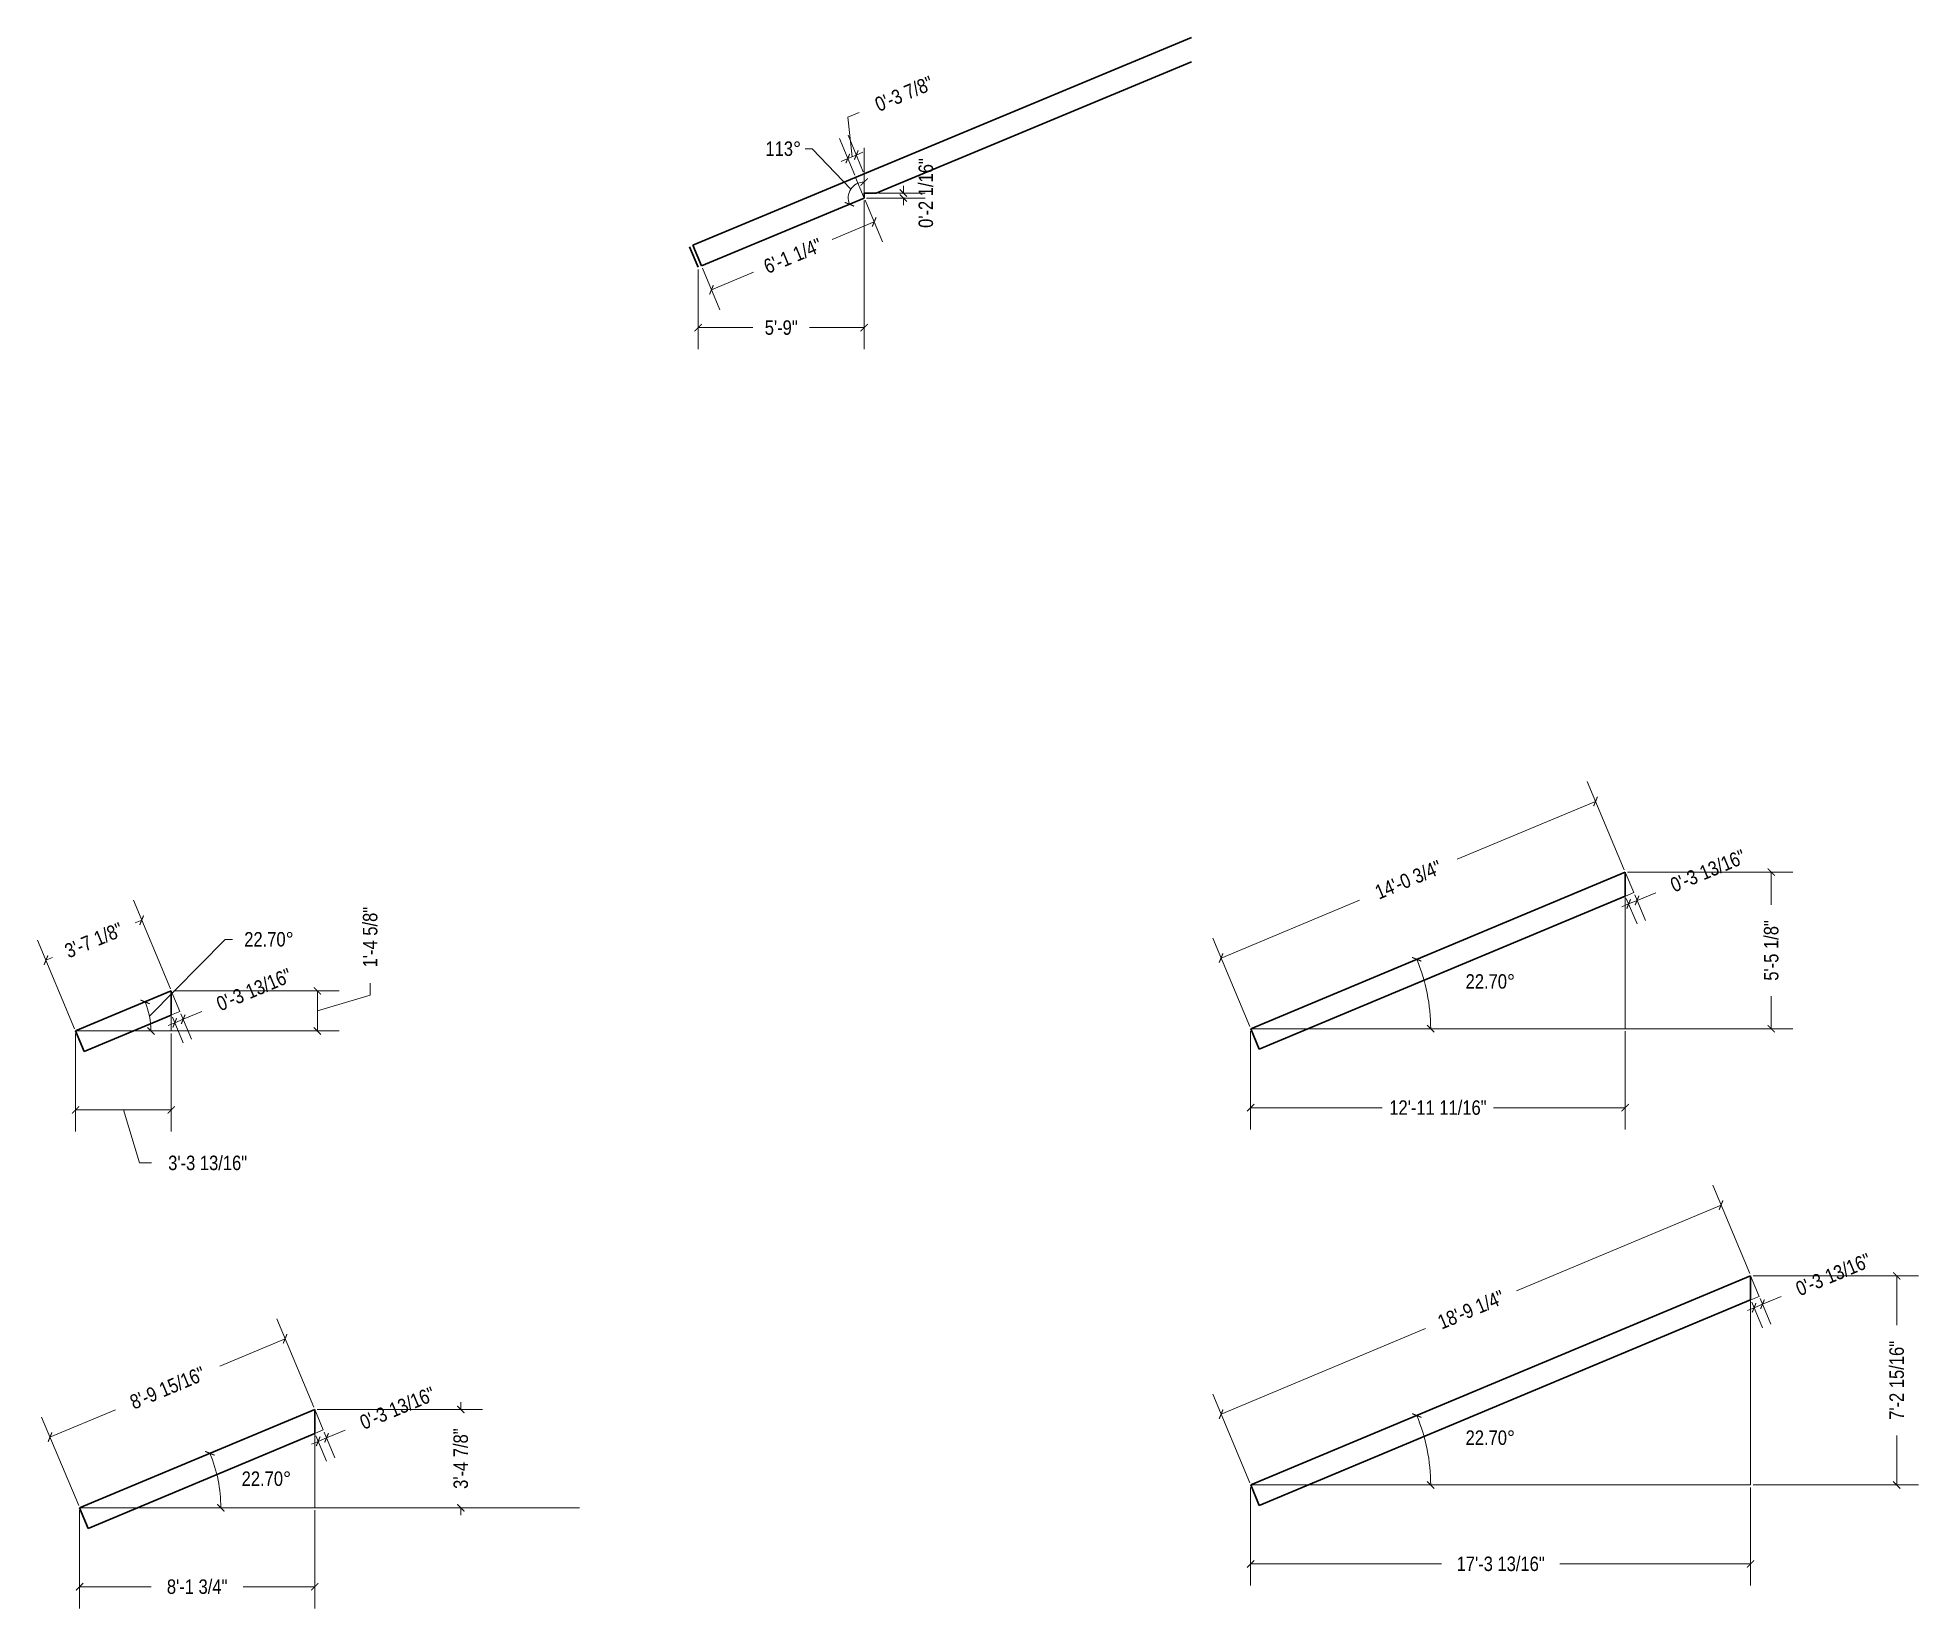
# Model space of a CAD drawing. Header units: inches. Extents: x 20403 to 33128, y 11552 to 20076.
# Drawn here: x 22589 to 23371, y 16546 to 17199 of the extents above; entities that cross this region are included whole.
import ezdxf

# ---------------------------------------------------------------- set-up
doc = ezdxf.new("R2010")
doc.units = ezdxf.units.IN
doc.header["$MEASUREMENT"] = 0
doc.layers.get('0').update_dxf_attribs({"color": 8, "lineweight": 9})
doc.layers.add('DIMENSIONS', color=7, linetype='Continuous')
doc.layers.add('DIMENSIONS @ 1', color=7, linetype='Continuous')
doc.layers.add('WALL FRAMING', color=7, linetype='Continuous', lineweight=30)
doc.layers.add('WALL FRAMING @ 1', color=7, linetype='Continuous', lineweight=30)
doc.styles.add('ARCHENTLTD', font='technical.ttf', dxfattribs={"height": 6})
doc.dimstyles.new('ARCHENTLTD', dxfattribs={"dimscale": 0.05, "dimtxt": 6, "dimasz": 3, "dimexe": 9, "dimexo": 1, "dimgap": 2.5, "dimtad": 0, "dimdec": 4, "dimzin": 1, "dimdsep": 46, "dimlunit": 4, "dimtxsty": 'ARCHENTLTD', "dimblk": 'ARCHTICK', "dimcen": 6, "dimclrd": 256, "dimclre": 256, "dimclrt": 256, "dimazin": 0, "dimtfac": 1, "dimtdec": 4, "dimtofl": 0, "dimtmove": 1, "dimatfit": 3, "dimldrblk": 'ARCHTICK', "dimfxl": 1, "dimfrac": 2, "dimtolj": 1, "dimtzin": 0, "dimlwd": 9, "dimlwe": 9, "dimarcsym": 0})

msp = doc.modelspace()

# ---------------------------------------------------------------- blocks, each defined once
blk = doc.blocks.new('_ArchTick')
at = {"color": 0, "linetype": 'ByBlock', "const_width": 0.15}
blk.add_lwpolyline([(-0.5, -0.5), (0.5, 0.5)], dxfattribs=at)
blk = doc.blocks.new('*D183')
at = {"layer": 'DIMENSIONS', "lineweight": 9}
for p, q in [((23300.86, 16684.79), (23285.47, 16721.57)), ((23288.95, 16713.27), (23203.9, 16677.69)), ((23081.13, 16626.33), (23166.17, 16661.91)), ((23093.05, 16597.85), (23077.66, 16634.63))]:
    blk.add_line(p, q, dxfattribs=at)
at = {"layer": 'DIMENSIONS', "lineweight": 9, "xscale": 3, "yscale": 3, "zscale": 3}
for p, rotation in [((23288.95, 16713.27), 22.70179461639858), ((23081.13, 16626.33), 202.7017946163985)]:
    blk.add_blockref('_ArchTick', p, dxfattribs=dict(at, rotation=rotation))
at = {"layer": 'DIMENSIONS', "lineweight": 9, "insert": (23185.04, 16669.8), "char_height": 6, "attachment_point": 5, "rotation": 22.70179, "style": 'ARCHENTLTD'}
blk.add_mtext('\\A1;18\'-9 1/4"', dxfattribs=at)
blk = doc.blocks.new('*D184')
at = {"layer": 'DIMENSIONS', "lineweight": 9}
for p, q in [((23093.43, 16595.93), (23093.43, 16555.12)), ((23301.25, 16595.93), (23301.25, 16555.12)), ((23093.43, 16564.12), (23172.75, 16564.12)), ((23301.25, 16564.12), (23221.92, 16564.12))]:
    blk.add_line(p, q, dxfattribs=at)
at = {"layer": 'DIMENSIONS', "lineweight": 9, "xscale": 3, "yscale": 3, "zscale": 3, "rotation": 180}
blk.add_blockref('_ArchTick', (23093.43, 16564.12), dxfattribs=at)
at = {"layer": 'DIMENSIONS', "lineweight": 9, "xscale": 3, "yscale": 3, "zscale": 3}
blk.add_blockref('_ArchTick', (23301.25, 16564.12), dxfattribs=at)
at = {"layer": 'DIMENSIONS', "lineweight": 9, "insert": (23197.34, 16564.12), "char_height": 6, "attachment_point": 5, "style": 'ARCHENTLTD'}
blk.add_mtext('\\A1;17\'-3 13/16"', dxfattribs=at)
blk = doc.blocks.new('*D185')
at = {"layer": 'DIMENSIONS', "lineweight": 9}
for p, q in [((23302.25, 16683.86), (23370.98, 16683.86)), ((23361.98, 16683.86), (23361.98, 16663.33)), ((23361.98, 16596.93), (23361.98, 16617.46)), ((23302.25, 16596.93), (23370.98, 16596.93))]:
    blk.add_line(p, q, dxfattribs=at)
at = {"layer": 'DIMENSIONS', "lineweight": 9, "xscale": 3, "yscale": 3, "zscale": 3}
for p, rotation in [((23361.98, 16683.86), 90), ((23361.98, 16596.93), 270)]:
    blk.add_blockref('_ArchTick', p, dxfattribs=dict(at, rotation=rotation))
at = {"layer": 'DIMENSIONS', "lineweight": 9, "insert": (23361.98, 16640.4), "char_height": 6, "attachment_point": 5, "rotation": 90, "style": 'ARCHENTLTD'}
blk.add_mtext('\\A1;7\'-2 15/16"', dxfattribs=at)
blk = doc.blocks.new('*D186')
at = {"layer": 'DIMENSIONS', "lineweight": 9}
blk.add_arc((23093.43, 16596.93), 74.83, 0, 22.70179, dxfattribs=at)
at = {"layer": 'DIMENSIONS', "lineweight": 9, "xscale": 3, "yscale": 3, "zscale": 3}
for p, rotation in [((23162.47, 16625.81), 112.7017946163981), ((23168.26, 16596.93), 270.0000000000002)]:
    blk.add_blockref('_ArchTick', p, dxfattribs=dict(at, rotation=rotation))
at = {"layer": 'DIMENSIONS', "lineweight": 9, "insert": (23193.05, 16616.56), "char_height": 6, "attachment_point": 5, "style": 'ARCHENTLTD'}
blk.add_mtext('\\A1;22.70°', dxfattribs=at)
blk = doc.blocks.new('*D187')
at = {"layer": 'DIMENSIONS', "lineweight": 9}
for p, q in [((23313.93, 16675.31), (23306.18, 16672.07)), ((23302.69, 16670.61), (23299.92, 16669.45)), ((23301.71, 16672.95), (23306.16, 16662.31)), ((23306.18, 16672.07), (23302.69, 16670.61)), ((23305.2, 16674.41), (23309.65, 16663.77)), ((23306.18, 16672.07), (23308.95, 16673.23))]:
    blk.add_line(p, q, dxfattribs=at)
at = {"layer": 'DIMENSIONS', "lineweight": 9, "xscale": 3, "yscale": 3, "zscale": 3}
for p, rotation in [((23302.69, 16670.61), 22.70179461641911), ((23306.18, 16672.07), 202.7017946164191)]:
    blk.add_blockref('_ArchTick', p, dxfattribs=dict(at, rotation=rotation))
at = {"layer": 'DIMENSIONS', "lineweight": 9, "insert": (23335.65, 16684.4), "char_height": 6, "attachment_point": 5, "rotation": 22.70179, "style": 'ARCHENTLTD'}
blk.add_mtext('\\A1;0\'-3 13/16"', dxfattribs=at)
blk = doc.blocks.new('*D188')
at = {"layer": 'DIMENSIONS', "lineweight": 9}
for p, q in [((23248.71, 16852.61), (23233.33, 16889.4)), ((23236.8, 16881.09), (23179.3, 16857.04)), ((23081.13, 16815.97), (23138.63, 16840.03)), ((23093.05, 16787.49), (23077.66, 16824.27))]:
    blk.add_line(p, q, dxfattribs=at)
at = {"layer": 'DIMENSIONS', "lineweight": 9, "xscale": 3, "yscale": 3, "zscale": 3}
for p, rotation in [((23236.8, 16881.09), 22.70179461639944), ((23081.13, 16815.97), 202.7017946163994)]:
    blk.add_blockref('_ArchTick', p, dxfattribs=dict(at, rotation=rotation))
at = {"layer": 'DIMENSIONS', "lineweight": 9, "insert": (23158.97, 16848.53), "char_height": 6, "attachment_point": 5, "rotation": 22.70179, "style": 'ARCHENTLTD'}
blk.add_mtext('\\A1;14\'-0 3/4"', dxfattribs=at)
blk = doc.blocks.new('*D189')
at = {"layer": 'DIMENSIONS', "lineweight": 9}
for p, q in [((23093.43, 16785.57), (23093.43, 16744.76)), ((23249.1, 16785.57), (23249.1, 16744.76)), ((23093.43, 16753.76), (23148.15, 16753.76)), ((23249.1, 16753.76), (23194.38, 16753.76))]:
    blk.add_line(p, q, dxfattribs=at)
at = {"layer": 'DIMENSIONS', "lineweight": 9, "xscale": 3, "yscale": 3, "zscale": 3, "rotation": 180}
blk.add_blockref('_ArchTick', (23093.43, 16753.76), dxfattribs=at)
at = {"layer": 'DIMENSIONS', "lineweight": 9, "xscale": 3, "yscale": 3, "zscale": 3}
blk.add_blockref('_ArchTick', (23249.1, 16753.76), dxfattribs=at)
at = {"layer": 'DIMENSIONS', "lineweight": 9, "insert": (23171.27, 16753.76), "char_height": 6, "attachment_point": 5, "style": 'ARCHENTLTD'}
blk.add_mtext('\\A1;12\'-11 11/16"', dxfattribs=at)
blk = doc.blocks.new('*D190')
at = {"layer": 'DIMENSIONS', "lineweight": 9}
for p, q in [((23250.1, 16851.69), (23318.83, 16851.69)), ((23309.83, 16851.69), (23309.83, 16838.12)), ((23309.83, 16786.57), (23309.83, 16800.15)), ((23250.1, 16786.57), (23318.83, 16786.57))]:
    blk.add_line(p, q, dxfattribs=at)
at = {"layer": 'DIMENSIONS', "lineweight": 9, "xscale": 3, "yscale": 3, "zscale": 3}
for p, rotation in [((23309.83, 16851.69), 90), ((23309.83, 16786.57), 270)]:
    blk.add_blockref('_ArchTick', p, dxfattribs=dict(at, rotation=rotation))
at = {"layer": 'DIMENSIONS', "lineweight": 9, "insert": (23309.83, 16819.13), "char_height": 6, "attachment_point": 5, "rotation": 90, "style": 'ARCHENTLTD'}
blk.add_mtext('\\A1;5\'-5 1/8"', dxfattribs=at)
blk = doc.blocks.new('*D191')
at = {"layer": 'DIMENSIONS', "lineweight": 9}
blk.add_arc((23093.43, 16786.57), 74.83, 360, 22.70179, dxfattribs=at)
at = {"layer": 'DIMENSIONS', "lineweight": 9, "xscale": 3, "yscale": 3, "zscale": 3}
for p, rotation in [((23162.47, 16815.45), 112.7017946163991), ((23168.26, 16786.57), 269.9999999999999)]:
    blk.add_blockref('_ArchTick', p, dxfattribs=dict(at, rotation=rotation))
at = {"layer": 'DIMENSIONS', "lineweight": 9, "insert": (23193.05, 16806.21), "char_height": 6, "attachment_point": 5, "style": 'ARCHENTLTD'}
blk.add_mtext('\\A1;22.70°', dxfattribs=at)
blk = doc.blocks.new('*D192')
at = {"layer": 'DIMENSIONS', "lineweight": 9}
for p, q in [((23249.56, 16840.77), (23254.02, 16830.13)), ((23254.03, 16839.9), (23250.54, 16838.44)), ((23253.06, 16842.24), (23257.51, 16831.59)), ((23261.79, 16843.14), (23254.03, 16839.9)), ((23254.03, 16839.9), (23256.8, 16841.05)), ((23250.54, 16838.44), (23247.78, 16837.28))]:
    blk.add_line(p, q, dxfattribs=at)
at = {"layer": 'DIMENSIONS', "lineweight": 9, "xscale": 3, "yscale": 3, "zscale": 3}
for p, rotation in [((23250.54, 16838.44), 22.70179461636828), ((23254.03, 16839.9), 202.7017946163683)]:
    blk.add_blockref('_ArchTick', p, dxfattribs=dict(at, rotation=rotation))
at = {"layer": 'DIMENSIONS', "lineweight": 9, "insert": (23283.51, 16852.22), "char_height": 6, "attachment_point": 5, "rotation": 22.70179, "style": 'ARCHENTLTD'}
blk.add_mtext('\\A1;0\'-3 13/16"', dxfattribs=at)
blk = doc.blocks.new('*D193')
at = {"layer": 'DIMENSIONS', "lineweight": 9}
for p, q in [((22704, 16629.25), (22688.61, 16666.03)), ((22692.09, 16657.73), (22664.91, 16646.36)), ((22594.36, 16616.84), (22621.54, 16628.21)), ((22606.28, 16588.36), (22590.89, 16625.15))]:
    blk.add_line(p, q, dxfattribs=at)
at = {"layer": 'DIMENSIONS', "lineweight": 9, "xscale": 3, "yscale": 3, "zscale": 3}
for p, rotation in [((22692.09, 16657.73), 22.70179461640339), ((22594.36, 16616.84), 202.7017946164034)]:
    blk.add_blockref('_ArchTick', p, dxfattribs=dict(at, rotation=rotation))
at = {"layer": 'DIMENSIONS', "lineweight": 9, "insert": (22643.22, 16637.29), "char_height": 6, "attachment_point": 5, "rotation": 22.70179, "style": 'ARCHENTLTD'}
blk.add_mtext('\\A1;8\'-9 15/16"', dxfattribs=at)
blk = doc.blocks.new('*D194')
at = {"layer": 'DIMENSIONS', "lineweight": 9}
for p, q in [((22606.66, 16586.44), (22606.66, 16545.63)), ((22704.39, 16586.44), (22704.39, 16545.63)), ((22606.66, 16554.63), (22636.46, 16554.63)), ((22704.39, 16554.63), (22674.59, 16554.63))]:
    blk.add_line(p, q, dxfattribs=at)
at = {"layer": 'DIMENSIONS', "lineweight": 9, "xscale": 3, "yscale": 3, "zscale": 3, "rotation": 180}
blk.add_blockref('_ArchTick', (22606.66, 16554.63), dxfattribs=at)
at = {"layer": 'DIMENSIONS', "lineweight": 9, "xscale": 3, "yscale": 3, "zscale": 3}
blk.add_blockref('_ArchTick', (22704.39, 16554.63), dxfattribs=at)
at = {"layer": 'DIMENSIONS', "lineweight": 9, "insert": (22655.52, 16554.63), "char_height": 6, "attachment_point": 5, "style": 'ARCHENTLTD'}
blk.add_mtext('\\A1;8\'-1 3/4"', dxfattribs=at)
blk = doc.blocks.new('*D195')
at = {"layer": 'DIMENSIONS', "lineweight": 9}
for p, q in [((22705.39, 16628.32), (22774.12, 16628.32)), ((22765.12, 16628.32), (22765.12, 16631.32)), ((22705.39, 16587.44), (22774.12, 16587.44)), ((22765.12, 16587.44), (22765.12, 16584.44))]:
    blk.add_line(p, q, dxfattribs=at)
at = {"layer": 'DIMENSIONS', "lineweight": 9, "xscale": 3, "yscale": 3, "zscale": 3}
for p, rotation in [((22765.12, 16628.32), 270), ((22765.12, 16587.44), 90)]:
    blk.add_blockref('_ArchTick', p, dxfattribs=dict(at, rotation=rotation))
at = {"layer": 'DIMENSIONS', "lineweight": 9, "insert": (22765.12, 16607.88), "char_height": 6, "attachment_point": 5, "rotation": 90, "style": 'ARCHENTLTD'}
blk.add_mtext('\\A1;3\'-4 7/8"', dxfattribs=at)
blk = doc.blocks.new('*D196')
at = {"layer": 'DIMENSIONS', "lineweight": 9}
blk.add_arc((22606.66, 16587.44), 58.71, 360, 22.70179, dxfattribs=at)
at = {"layer": 'DIMENSIONS', "lineweight": 9, "xscale": 3, "yscale": 3, "zscale": 3}
for p, rotation in [((22660.82, 16610.1), 112.7017946163989), ((22665.37, 16587.44), 269.9999999999997)]:
    blk.add_blockref('_ArchTick', p, dxfattribs=dict(at, rotation=rotation))
at = {"layer": 'DIMENSIONS', "lineweight": 9, "insert": (22684.3, 16599.51), "char_height": 6, "attachment_point": 5, "style": 'ARCHENTLTD'}
blk.add_mtext('\\A1;22.70°', dxfattribs=at)
blk = doc.blocks.new('*D197')
at = {"layer": 'DIMENSIONS', "lineweight": 9}
for p, q in [((22705.83, 16615.07), (22703.06, 16613.91)), ((22704.85, 16617.41), (22709.3, 16606.76)), ((22709.32, 16616.53), (22705.83, 16615.07)), ((22708.34, 16618.87), (22712.8, 16608.23)), ((22717.07, 16619.77), (22709.32, 16616.53)), ((22709.32, 16616.53), (22712.09, 16617.69))]:
    blk.add_line(p, q, dxfattribs=at)
at = {"layer": 'DIMENSIONS', "lineweight": 9, "xscale": 3, "yscale": 3, "zscale": 3}
for p, rotation in [((22705.83, 16615.07), 22.70179461636828), ((22709.32, 16616.53), 202.7017946163683)]:
    blk.add_blockref('_ArchTick', p, dxfattribs=dict(at, rotation=rotation))
at = {"layer": 'DIMENSIONS', "lineweight": 9, "insert": (22738.79, 16628.86), "char_height": 6, "attachment_point": 5, "rotation": 22.70179, "style": 'ARCHENTLTD'}
blk.add_mtext('\\A1;0\'-3 13/16"', dxfattribs=at)
blk = doc.blocks.new('*D200')
at = {"layer": 'DIMENSIONS', "lineweight": 9}
for p, q in [((22644.38, 16803.21), (22629, 16840)), ((22632.47, 16831.69), (22629.81, 16830.58)), ((22604.6, 16786.57), (22589.21, 16823.35)), ((22592.69, 16815.05), (22595.35, 16816.16))]:
    blk.add_line(p, q, dxfattribs=at)
at = {"layer": 'DIMENSIONS', "lineweight": 9, "xscale": 3, "yscale": 3, "zscale": 3}
for p, rotation in [((22632.47, 16831.69), 22.70179461640845), ((22592.69, 16815.05), 202.7017946164085)]:
    blk.add_blockref('_ArchTick', p, dxfattribs=dict(at, rotation=rotation))
at = {"layer": 'DIMENSIONS', "lineweight": 9, "insert": (22612.58, 16823.37), "char_height": 6, "attachment_point": 5, "rotation": 22.70179, "style": 'ARCHENTLTD'}
blk.add_mtext('\\A1;3\'-7 1/8"', dxfattribs=at)
blk = doc.blocks.new('*D201')
at = {"layer": 'DIMENSIONS', "lineweight": 9}
for p, q in [((22604.99, 16784.65), (22604.99, 16743.84)), ((22644.77, 16784.65), (22644.77, 16743.84)), ((22604.99, 16752.84), (22644.77, 16752.84)), ((22624.88, 16752.84), (22631.5, 16730.78)), ((22631.5, 16730.78), (22636.5, 16730.78))]:
    blk.add_line(p, q, dxfattribs=at)
at = {"layer": 'DIMENSIONS', "lineweight": 9, "xscale": 3, "yscale": 3, "zscale": 3, "rotation": 180}
blk.add_blockref('_ArchTick', (22604.99, 16752.84), dxfattribs=at)
at = {"layer": 'DIMENSIONS', "lineweight": 9, "xscale": 3, "yscale": 3, "zscale": 3}
blk.add_blockref('_ArchTick', (22644.77, 16752.84), dxfattribs=at)
at = {"layer": 'DIMENSIONS', "lineweight": 9, "insert": (22659.89, 16730.78), "char_height": 6, "attachment_point": 5, "style": 'ARCHENTLTD'}
blk.add_mtext('\\A1;3\'-3 13/16"', dxfattribs=at)
blk = doc.blocks.new('*D202')
at = {"layer": 'DIMENSIONS', "lineweight": 9}
for p, q in [((22645.77, 16802.29), (22714.5, 16802.29)), ((22705.5, 16802.29), (22705.5, 16785.65)), ((22705.5, 16793.97), (22727.47, 16800.56)), ((22727.47, 16800.56), (22727.47, 16805.56)), ((22645.77, 16785.65), (22714.5, 16785.65))]:
    blk.add_line(p, q, dxfattribs=at)
at = {"layer": 'DIMENSIONS', "lineweight": 9, "xscale": 3, "yscale": 3, "zscale": 3}
for p, rotation in [((22705.5, 16802.29), 90), ((22705.5, 16785.65), 270)]:
    blk.add_blockref('_ArchTick', p, dxfattribs=dict(at, rotation=rotation))
at = {"layer": 'DIMENSIONS', "lineweight": 9, "insert": (22727.47, 16824.67), "char_height": 6, "attachment_point": 5, "rotation": 90, "style": 'ARCHENTLTD'}
blk.add_mtext('\\A1;1\'-4 5/8"', dxfattribs=at)
blk = doc.blocks.new('*D203')
at = {"layer": 'DIMENSIONS', "lineweight": 9}
for p, q in [((22635.7, 16791.81), (22667.17, 16823.72)), ((22667.17, 16823.72), (22670.17, 16823.72))]:
    blk.add_line(p, q, dxfattribs=at)
blk.add_arc((22604.99, 16785.65), 31.32, 360, 22.70179, dxfattribs=at)
at = {"layer": 'DIMENSIONS', "lineweight": 9, "xscale": 3, "yscale": 3, "zscale": 3}
for p, rotation in [((22633.88, 16797.74), 112.7017946163983), ((22636.31, 16785.65), 269.9999999999997)]:
    blk.add_blockref('_ArchTick', p, dxfattribs=dict(at, rotation=rotation))
at = {"layer": 'DIMENSIONS', "lineweight": 9, "insert": (22685.38, 16823.72), "char_height": 6, "attachment_point": 5, "style": 'ARCHENTLTD'}
blk.add_mtext('\\A1;22.70°', dxfattribs=at)
blk = doc.blocks.new('*D204')
at = {"layer": 'DIMENSIONS', "lineweight": 9}
for p, q in [((22648.73, 16792.83), (22653.18, 16782.19)), ((22657.46, 16793.74), (22649.71, 16790.49)), ((22646.21, 16789.03), (22643.45, 16787.88)), ((22645.23, 16791.37), (22649.69, 16780.73)), ((22649.71, 16790.49), (22646.21, 16789.03)), ((22649.71, 16790.49), (22652.47, 16791.65))]:
    blk.add_line(p, q, dxfattribs=at)
at = {"layer": 'DIMENSIONS', "lineweight": 9, "xscale": 3, "yscale": 3, "zscale": 3}
for p, rotation in [((22649.71, 16790.49), 202.7017946163683), ((22646.21, 16789.03), 22.70179461636828)]:
    blk.add_blockref('_ArchTick', p, dxfattribs=dict(at, rotation=rotation))
at = {"layer": 'DIMENSIONS', "lineweight": 9, "insert": (22679.18, 16802.82), "char_height": 6, "attachment_point": 5, "rotation": 22.70179, "style": 'ARCHENTLTD'}
blk.add_mtext('\\A1;0\'-3 13/16"', dxfattribs=at)
blk = doc.blocks.new('*D206')
at = {"layer": 'DIMENSIONS', "lineweight": 9}
for p, q in [((22933.18, 17130.96), (22940.4, 17113.63)), ((22936.94, 17121.94), (22919.47, 17114.66)), ((22865.57, 17102.78), (22872.79, 17085.46)), ((22869.32, 17093.76), (22886.8, 17101.04))]:
    blk.add_line(p, q, dxfattribs=at)
at = {"layer": 'DIMENSIONS', "lineweight": 9, "xscale": 3, "yscale": 3, "zscale": 3}
for p, rotation in [((22936.94, 17121.94), 22.61986494803955), ((22869.32, 17093.76), 202.6198649480395)]:
    blk.add_blockref('_ArchTick', p, dxfattribs=dict(at, rotation=rotation))
at = {"layer": 'DIMENSIONS', "lineweight": 9, "insert": (22903.13, 17107.85), "char_height": 6, "attachment_point": 5, "rotation": 22.61986, "style": 'ARCHENTLTD'}
blk.add_mtext('\\A1;6\'-1 1/4"', dxfattribs=at)
blk = doc.blocks.new('*D207')
at = {"layer": 'DIMENSIONS', "lineweight": 9}
for p, q in [((22949.07, 17133.96), (22949.07, 17136.96)), ((22933.8, 17131.88), (22958.07, 17131.88)), ((22938.8, 17133.96), (22958.07, 17133.96)), ((22949.07, 17131.88), (22949.07, 17128.88))]:
    blk.add_line(p, q, dxfattribs=at)
at = {"layer": 'DIMENSIONS', "lineweight": 9, "xscale": 3, "yscale": 3, "zscale": 3}
for p, rotation in [((22949.07, 17133.96), 270), ((22949.07, 17131.88), 90)]:
    blk.add_blockref('_ArchTick', p, dxfattribs=dict(at, rotation=rotation))
at = {"layer": 'DIMENSIONS', "lineweight": 9, "insert": (22958.44, 17133.96), "char_height": 6, "attachment_point": 5, "rotation": 90, "style": 'ARCHENTLTD'}
blk.add_mtext('\\A1;0\'-2 1/16"', dxfattribs=at)
blk = doc.blocks.new('*D208')
at = {"layer": 'DIMENSIONS', "lineweight": 9}
for p, q in [((22911.22, 17152.36), (22908.22, 17152.36)), ((22927.24, 17135.58), (22911.22, 17152.36))]:
    blk.add_line(p, q, dxfattribs=at)
blk.add_arc((22932.8, 17131.88), 6.67, 90, 202.61986, dxfattribs=at)
at = {"layer": 'DIMENSIONS', "lineweight": 9, "xscale": 3, "yscale": 3, "zscale": 3}
for p, rotation in [((22932.8, 17138.55), 359.9999999999994), ((22926.64, 17129.31), 292.6198649480409)]:
    blk.add_blockref('_ArchTick', p, dxfattribs=dict(at, rotation=rotation))
at = {"layer": 'DIMENSIONS', "lineweight": 9, "insert": (22899.15, 17152.36), "char_height": 6, "attachment_point": 5, "style": 'ARCHENTLTD'}
blk.add_mtext('\\A1;113°', dxfattribs=at)
blk = doc.blocks.new('*D209')
at = {"layer": 'DIMENSIONS', "lineweight": 9}
for p, q in [((22926.03, 17165.5), (22930.65, 17167.42)), ((22927.74, 17149.03), (22926.03, 17165.5)), ((22928.85, 17141.34), (22922.5, 17156.6)), ((22932.41, 17142.82), (22926.06, 17158.08)), ((22925.96, 17148.29), (22923.19, 17147.14)), ((22925.96, 17148.29), (22929.52, 17149.77)), ((22929.52, 17149.77), (22932.29, 17150.93))]:
    blk.add_line(p, q, dxfattribs=at)
at = {"layer": 'DIMENSIONS', "lineweight": 9, "xscale": 3, "yscale": 3, "zscale": 3}
for p, rotation in [((22929.52, 17149.77), 202.6198649480362), ((22925.96, 17148.29), 22.61986494803629)]:
    blk.add_blockref('_ArchTick', p, dxfattribs=dict(at, rotation=rotation))
at = {"layer": 'DIMENSIONS', "lineweight": 9, "insert": (22949.37, 17175.22), "char_height": 6, "attachment_point": 5, "rotation": 22.61986, "style": 'ARCHENTLTD'}
blk.add_mtext('\\A1;0\'-3 7/8"', dxfattribs=at)
blk = doc.blocks.new('*D235')
at = {"layer": 'WALL FRAMING', "lineweight": 9}
for p, q in [((22932.8, 17130.88), (22932.8, 17069)), ((22863.8, 17102.13), (22863.8, 17069)), ((22863.8, 17078), (22886.54, 17078)), ((22932.8, 17078), (22910.05, 17078))]:
    blk.add_line(p, q, dxfattribs=at)
at = {"layer": 'WALL FRAMING', "lineweight": 9, "xscale": 3, "yscale": 3, "zscale": 3, "rotation": 180}
blk.add_blockref('_ArchTick', (22863.8, 17078), dxfattribs=at)
at = {"layer": 'WALL FRAMING', "lineweight": 9, "xscale": 3, "yscale": 3, "zscale": 3}
blk.add_blockref('_ArchTick', (22932.8, 17078), dxfattribs=at)
at = {"layer": 'WALL FRAMING', "lineweight": 9, "insert": (22898.3, 17078), "char_height": 6, "attachment_point": 5, "style": 'ARCHENTLTD'}
blk.add_mtext('\\A1;5\'-9"', dxfattribs=at)

# ---------------------------------------------------------------- dimensions: what is measured, and where the dimension line sits
at = {"layer": 'DIMENSIONS @ 1', "color": 1, "lineweight": 9}
dim = msp.add_aligned_dim(p1=(22929.23884, 17140.41934), p2=(22932.79653, 17141.90171), distance=8.52747, dimstyle='ARCHENTLTD', override={"dimscale": 1, "dimtix": 0, "dimtofl": 0, "dimtmove": 1, "dimatfit": 3}, dxfattribs=at)
dim.commit()
dim.dimension.update_dxf_attribs({"geometry": '*D209', "text_midpoint": (22932.95369, 17168.37969)})
dim = msp.add_angular_dim_2l(base=(22928.73089, 17137.17168), line1=((22932.79653, 17133.96421), (22932.79653, 17152.77267)), line2=((22865.18115, 17103.7078), (22932.79653, 17131.88087)), dimstyle='ARCHENTLTD', override={"dimscale": 1, "dimadec": 0, "dimtix": 0, "dimtofl": 0, "dimtmove": 1, "dimatfit": 3}, dxfattribs=at)
dim.commit()
dim.dimension.update_dxf_attribs({"geometry": '*D208', "text_midpoint": (22899.152, 17152.36433), "dimtype": 130})
at = {"layer": 'DIMENSIONS @ 1', "lineweight": 9}
for base, p1, p2, angle, picture, middle, dimtype in [((22949.06735, 17133.96421), (22932.79653, 17131.88087), (22937.79653, 17133.96421), 90, '*D207', (22958.44469, 17133.96421), 128), ((23250.54304, 16838.43513), (23252.67006, 16843.15817), (23249.17829, 16841.6974), 202.70179462, '*D192', (23284.46662, 16849.92689), 129), ((22646.21365, 16789.03375), (22648.34066, 16793.75678), (22644.84889, 16792.29602), 202.70179462, '*D204', (22680.13722, 16800.5255), 129), ((23302.68876, 16670.60806), (23304.81577, 16675.3311), (23301.324, 16673.87033), 202.70179462, '*D187', (23336.61234, 16682.09982), 129), ((22705.82992, 16615.06756), (22707.95693, 16619.7906), (22704.46516, 16618.32983), 202.70179462, '*D197', (22739.75349, 16626.55932), 129)]:
    dim = msp.add_linear_dim(base=base, p1=p1, p2=p2, angle=angle, dimstyle='ARCHENTLTD', override={"dimscale": 1, "dimtix": 0, "dimtofl": 0, "dimtmove": 1, "dimatfit": 3}, dxfattribs=at)
    dim.commit()
    dim.dimension.update_dxf_attribs({"geometry": picture, "text_midpoint": middle, "dimtype": dimtype})
dim = msp.add_aligned_dim(p1=(22865.18115, 17103.7078), p2=(22932.79653, 17131.88087), distance=-10.77196, dimstyle='ARCHENTLTD', override={"dimscale": 1, "dimtix": 0, "dimtofl": 0, "dimtmove": 1, "dimatfit": 3}, dxfattribs=at)
dim.commit()
dim.dimension.update_dxf_attribs({"geometry": '*D206', "text_midpoint": (22903.1319, 17107.85099)})
at = {"layer": 'DIMENSIONS @ 1', "color": 3, "lineweight": 9}
for p1, p2, distance, picture, middle in [((23093.43337, 16786.56898), (23249.10016, 16851.69154), 31.87205, '*D188', (23158.96623, 16848.53306)), ((23249.10016, 16851.69154), (23249.10016, 16786.56898), 60.73292, '*D190', (23309.83308, 16819.13026)), ((22604.98623, 16785.64645), (22644.77076, 16802.29015), 31.87205, '*D200', (22612.57796, 16823.3711)), ((22644.77076, 16802.29015), (22644.77076, 16785.64645), 60.73292, '*D202', (22727.47319, 16808.05916)), ((22604.98623, 16785.64645), (22644.77076, 16785.64645), -32.80781, '*D201', (22638.99646, 16730.77874)), ((23093.43337, 16786.56898), (23249.10016, 16786.56898), -32.80781, '*D189', (23171.26677, 16753.76117)), ((23093.43337, 16596.92697), (23301.24587, 16683.86447), 31.87205, '*D183', (23185.03909, 16669.79851)), ((23301.24587, 16683.86447), (23301.24587, 16596.92697), 60.73292, '*D185', (23361.9788, 16640.39572)), ((22606.66137, 16587.44084), (22704.38703, 16628.32397), 31.87205, '*D193', (22643.22366, 16637.2852)), ((22704.38703, 16628.32397), (22704.38703, 16587.44084), 60.73292, '*D195', (22765.11995, 16607.8824)), ((23093.43337, 16596.92697), (23301.24587, 16596.92697), -32.80781, '*D184', (23197.33962, 16564.11915)), ((22606.66137, 16587.44084), (22704.38703, 16587.44084), -32.80781, '*D194', (22655.5242, 16554.63303))]:
    dim = msp.add_aligned_dim(p1=p1, p2=p2, distance=distance, dimstyle='ARCHENTLTD', override={"dimscale": 1, "dimtix": 0, "dimtofl": 0, "dimtmove": 1, "dimatfit": 3}, dxfattribs=at)
    dim.commit()
    dim.dimension.update_dxf_attribs({"geometry": picture, "text_midpoint": middle})
for base, line1, line2, picture, middle in [((22636.03744, 16789.77152), ((22604.98623, 16785.64645), (22708.89248, 16785.64645)), ((22604.98623, 16785.64645), (22812.79873, 16872.58395)), '*D203', (22685.37854, 16823.72182)), ((23165.66832, 16806.10617), ((23093.43337, 16786.56898), (23301.24587, 16786.56898)), ((23093.43337, 16786.56898), (23249.10016, 16851.69154)), '*D191', (23193.04603, 16806.20568)), ((23165.66832, 16616.46416), ((23093.43337, 16596.92697), (23301.24587, 16596.92697)), ((23093.43337, 16596.92697), (23301.24587, 16683.86447)), '*D186', (23193.04603, 16616.56366)), ((22663.33663, 16602.76965), ((22606.66137, 16587.44084), (22814.47387, 16587.44084)), ((22606.66137, 16587.44084), (22814.47387, 16674.37834)), '*D196', (22684.30001, 16599.50946))]:
    dim = msp.add_angular_dim_2l(base=base, line1=line1, line2=line2, dimstyle='ARCHENTLTD', override={"dimscale": 1, "dimadec": 2, "dimtix": 0, "dimtofl": 0, "dimtmove": 1, "dimatfit": 3}, dxfattribs=at)
    dim.commit()
    dim.dimension.update_dxf_attribs({"geometry": picture, "text_midpoint": middle, "dimtype": 130})
at = {"layer": 'WALL FRAMING @ 1', "lineweight": 9}
dim = msp.add_linear_dim(base=(22932.79653, 17077.99786), p1=(22863.79653, 17103.13087), p2=(22932.79653, 17131.88087), dimstyle='ARCHENTLTD', override={"dimscale": 1, "dimtix": 0, "dimtofl": 0, "dimtmove": 1, "dimatfit": 3}, dxfattribs=at)
dim.commit()
dim.dimension.update_dxf_attribs({"geometry": '*D235', "text_midpoint": (22898.29653, 17077.99786)})

# ---------------------------------------------------------------- linework, layer by layer
at = {"layer": 'DIMENSIONS', "color": 1, "lineweight": 9}
for p, q in [((22932.79653, 17133.96421), (22932.79653, 17152.77267)), ((22932.79653, 17131.88087), (22929.23884, 17140.41934)), ((23249.10016, 16786.56898), (23249.10016, 16851.69154)), ((23249.10016, 16851.69154), (23252.67006, 16843.15817)), ((23249.17829, 16841.6974), (23252.67006, 16843.15817)), ((22644.77076, 16785.64645), (22644.77076, 16802.29015)), ((22644.77076, 16802.29015), (22648.34066, 16793.75678)), ((22644.84889, 16792.29602), (22648.34066, 16793.75678)), ((22604.98623, 16785.64645), (22708.89248, 16785.64645)), ((23249.10016, 16786.56898), (23093.43337, 16786.56898)), ((23301.24587, 16596.92697), (23301.24587, 16683.86447)), ((23301.24587, 16683.86447), (23304.81577, 16675.3311)), ((23301.324, 16673.87033), (23304.81577, 16675.3311)), ((22704.38703, 16587.44084), (22704.38703, 16628.32397)), ((22704.38703, 16628.32397), (22707.95693, 16619.7906)), ((22704.46516, 16618.32983), (22707.95693, 16619.7906)), ((23093.43337, 16596.92697), (23301.24587, 16596.92697)), ((22704.38703, 16587.44084), (22606.66137, 16587.44084))]:
    msp.add_line(p, q, dxfattribs=at)
at = {"layer": 'DIMENSIONS', "lineweight": 30}
for p, q in [((23093.43337, 16786.56898), (23249.10016, 16851.69154)), ((23249.10016, 16851.69154), (23249.10016, 16841.66472)), ((23097.00327, 16778.03562), (23249.10016, 16841.66472)), ((22604.98623, 16785.64645), (22644.77076, 16802.29015)), ((22644.77076, 16802.29015), (22644.77076, 16792.26333)), ((22604.98623, 16785.64645), (22608.55613, 16777.11309)), ((22608.55613, 16777.11309), (22644.77076, 16792.26333)), ((23093.43337, 16786.56898), (23097.00327, 16778.03562)), ((23093.43337, 16596.92697), (23301.24587, 16683.86447)), ((23301.24587, 16683.86447), (23301.24587, 16673.83765)), ((23097.00327, 16588.3936), (23301.24587, 16673.83765)), ((22606.66137, 16587.44084), (22704.38703, 16628.32397)), ((22704.38703, 16628.32397), (22704.38703, 16618.29715)), ((22610.23127, 16578.90748), (22704.38703, 16618.29715)), ((23093.43337, 16596.92697), (23097.00327, 16588.3936)), ((22606.66137, 16587.44084), (22610.23127, 16578.90748))]:
    msp.add_line(p, q, dxfattribs=at)
at = {"layer": 'DIMENSIONS', "lineweight": 9}
for p, q in [((22644.77076, 16785.64645), (22604.98623, 16785.64645)), ((22644.77076, 16785.64645), (22604.98623, 16785.64645)), ((23093.43337, 16786.56898), (23301.24587, 16786.56898)), ((22606.66137, 16587.44084), (22814.47387, 16587.44084)), ((22762.32816, 16587.44084), (22606.66137, 16587.44084))]:
    msp.add_line(p, q, dxfattribs=at)
at = {"layer": 'WALL FRAMING', "lineweight": 30}
for p, q in [((22861.62345, 17112.24626), (23068.79653, 17198.56837)), ((22937.79653, 17133.96421), (23068.79653, 17188.54754)), ((22865.18115, 17103.7078), (22932.79653, 17131.88087)), ((22932.79653, 17133.96421), (22932.79653, 17131.88087)), ((22932.79653, 17133.96421), (22937.92153, 17133.96421)), ((22863.79653, 17103.13087), (22860.23884, 17111.66934)), ((22865.18115, 17103.7078), (22861.62345, 17112.24626))]:
    msp.add_line(p, q, dxfattribs=at)

msp.set_redraw_order([(e.dxf.handle, doc.entitydb.next_handle()) for e in msp.query("TEXT MTEXT ATTDEF DIMENSION ARC_DIMENSION")])  # texts and dimensions are drawn at this point

doc.saveas('drawing.dxf')
